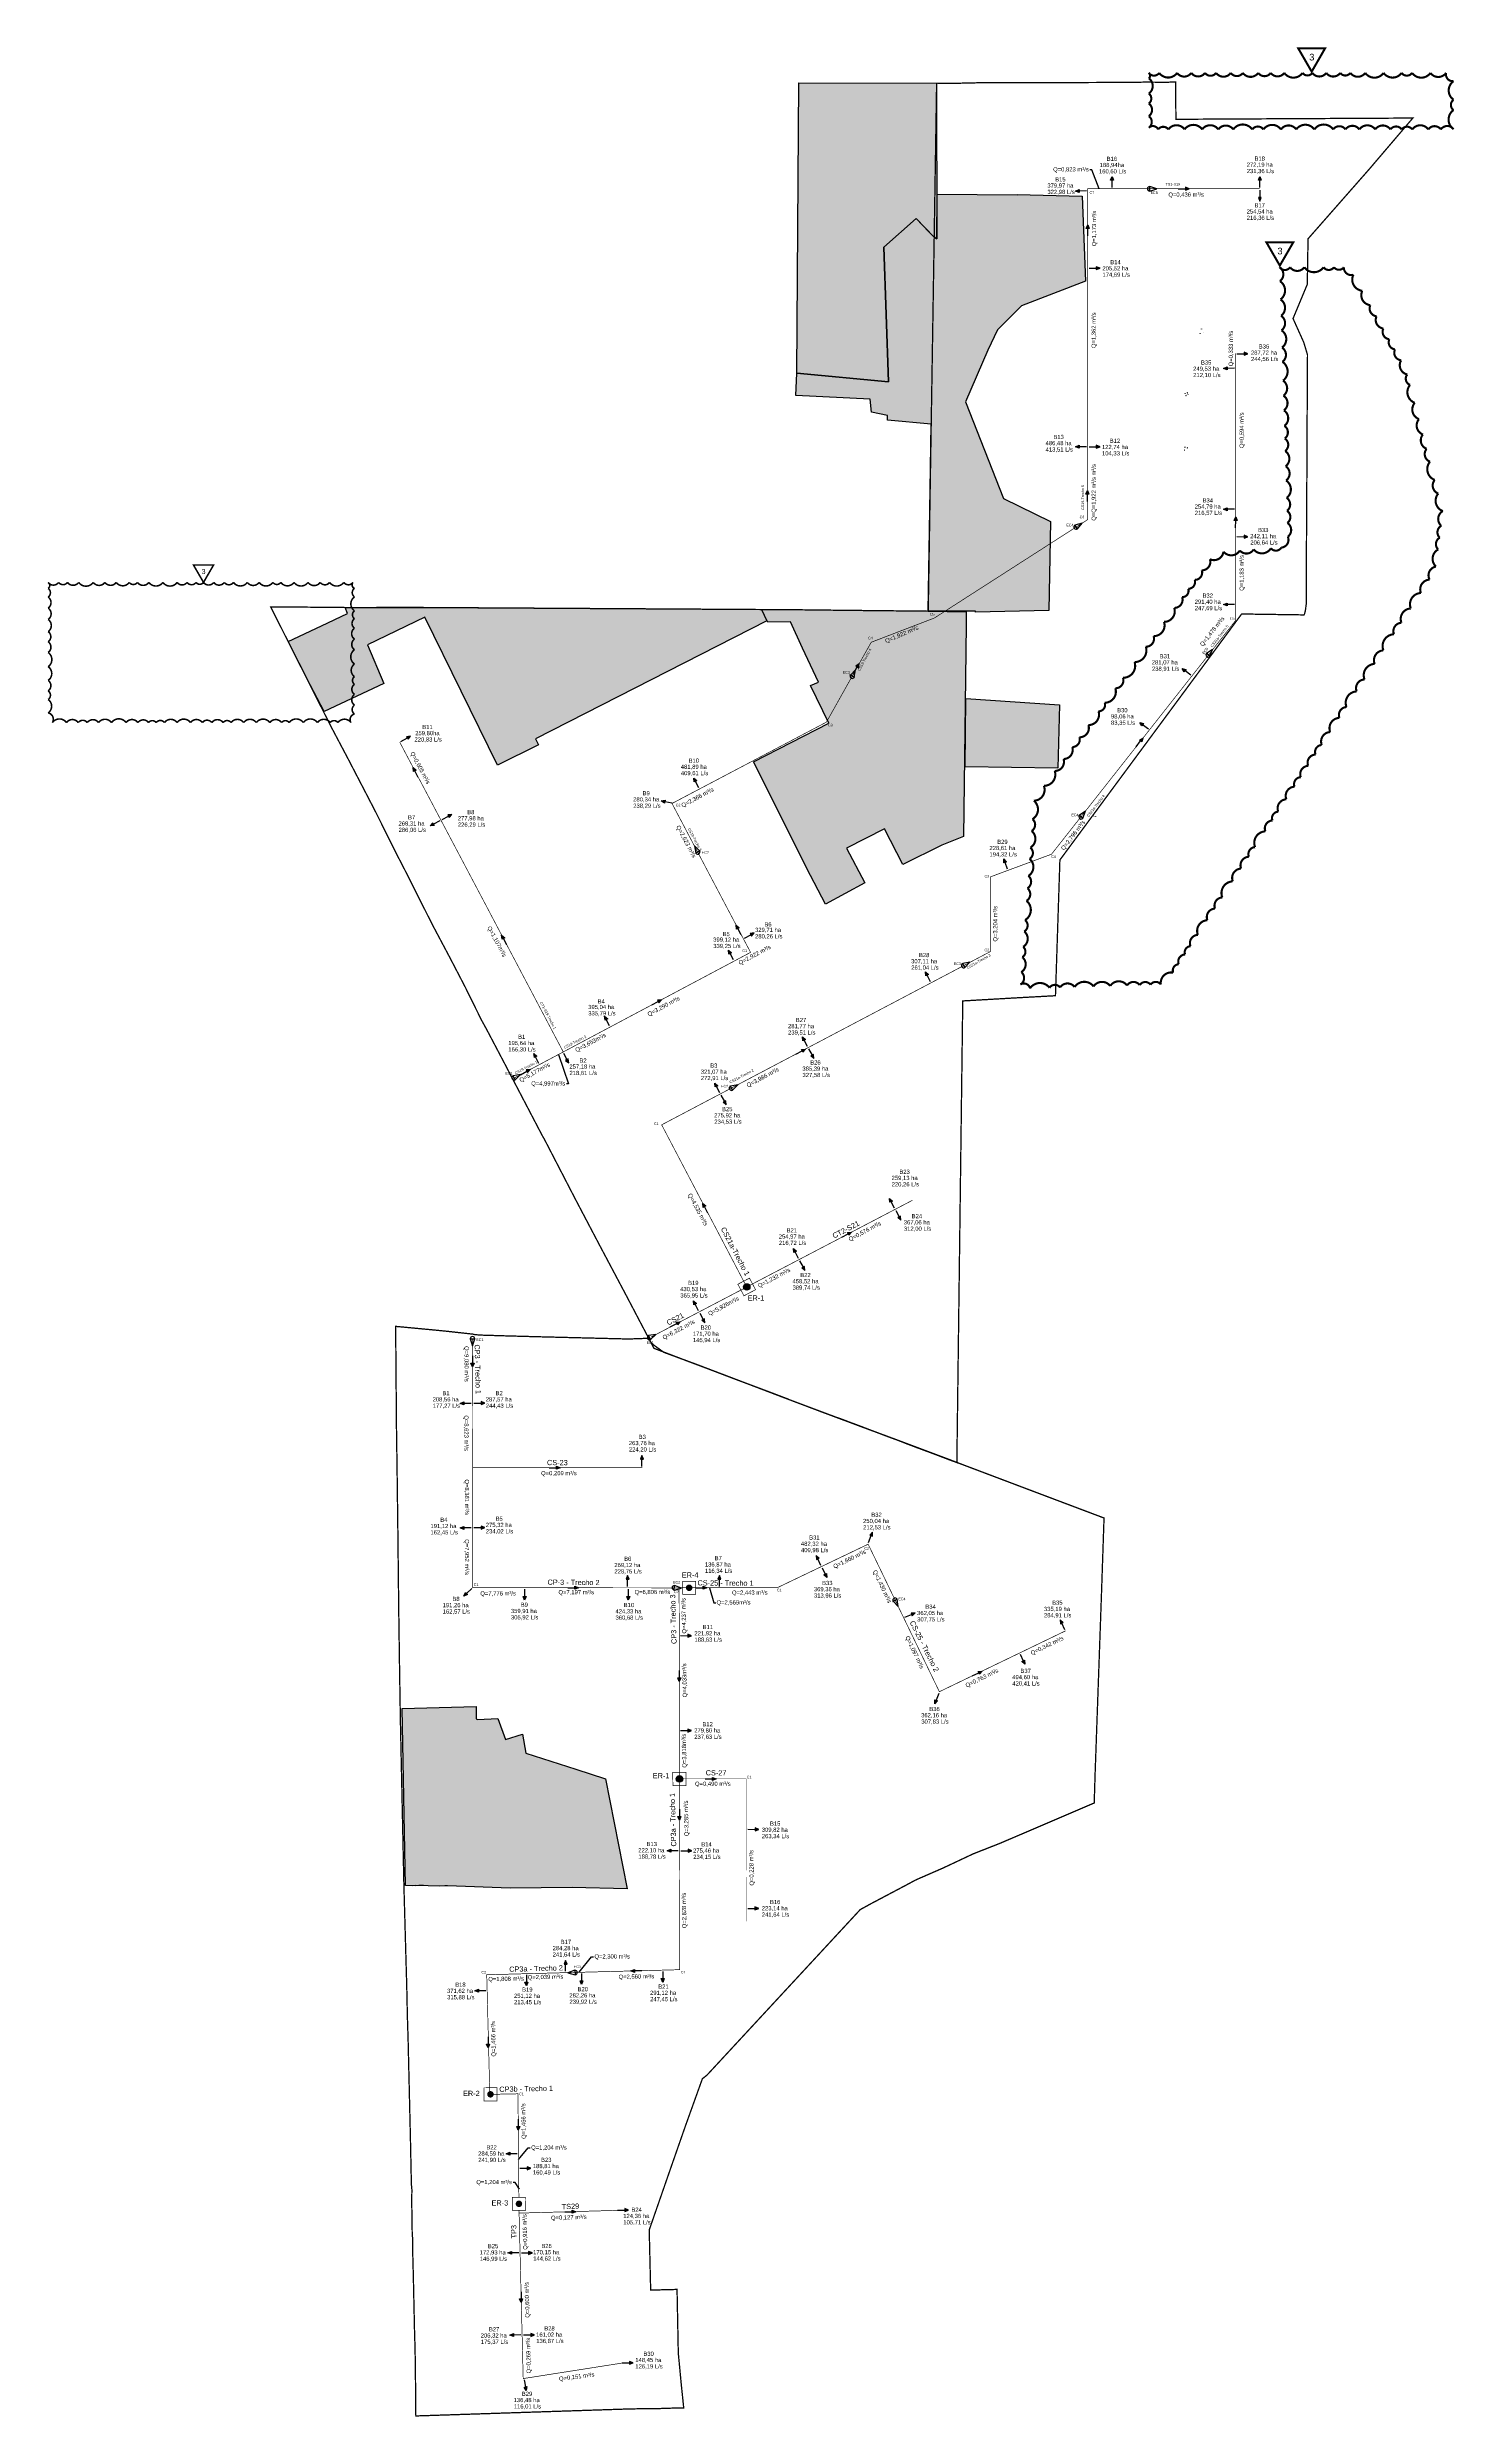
# Model space of a CAD drawing. Header units: metres. Extents: x 624929 to 646424, y 8301312 to 8337510.
import ezdxf
from ezdxf.enums import TextEntityAlignment as Align

# ---------------------------------------------------------------- set-up
doc = ezdxf.new("R2010")
doc.units = ezdxf.units.M
doc.linetypes.add('DASHED2', pattern=[0.375, 0.25, -0.125])
for name, color, linetype in [('DIVERSOS-Comedouro', 29, 'Continuous'), ('FORMATO-SELO_TEXTO_2', 2, 'Continuous'), ('H-CANAL', 90, 'Continuous'), ('H-ETAPA 3', 30, 'DASHED2'), ('H-ETAPA 4', 32, 'DASHED2'), ('NOVA RESERVA LEGAL PROPOSTA (5.340 ha)', 94, 'Continuous'), ('REVISÃO', 221, 'Continuous'), ('XREF-CANAIS$0$H-CANAL', 90, 'Continuous'), ('XREF-CANAIS$0$H-COMPORTAS', 1, 'Continuous'), ('XREF-CANAIS$0$H-TEXTO - VAZÃO', 3, 'Continuous'), ('XREF-CANAIS$0$H-TOMADA-DAGUA', 240, 'Continuous'), ('XREF-CANAIS$0$H-TRECHOS CANAL', 7, 'Continuous'), ('XREF-CANAIS$0$sentido', 4, 'Continuous')]:
    doc.layers.add(name, color=color, linetype=linetype)
doc.styles.add('ARIAL', font='arial.ttf', dxfattribs={"height": 80})
doc.styles.get("Standard").update_dxf_attribs({"font": 'simplex.shx'})
doc.styles.add('XREF-CANAIS$0$ARIAL', font='arial.ttf', dxfattribs={"height": 80})
doc.styles.add('XREF-CANAIS$0$Standard', font='txt')
doc.dimstyles.new('XREF-CANAIS$0$Standard', dxfattribs={"dimtxt": 0.18, "dimasz": 0.18, "dimexe": 0.18, "dimexo": 0.0625, "dimgap": 0.09, "dimtad": 0, "dimtih": 1, "dimtoh": 1, "dimdec": 4, "dimzin": 0, "dimdsep": 46, "dimtxsty": 'XREF-CANAIS$0$Standard', "dimcen": 0.09, "dimadec": 0, "dimazin": 0, "dimtfac": 1, "dimtdec": 4, "dimtofl": 0, "dimtmove": 0, "dimatfit": 3, "dimfxl": 1, "dimtolj": 1, "dimtzin": 0, "dimarcsym": 0})

# ---------------------------------------------------------------- blocks, each defined once
blk = doc.blocks.new('XREF-CANAIS$0$TOMADA-DAGUA')
at = {"layer": 'XREF-CANAIS$0$H-TOMADA-DAGUA'}
blk.add_hatch(color=256, dxfattribs=at).paths.add_polyline_path([(2, 168), (25, 111), (2, 111), (-20, 111)])
for p, q in [((0, 163), (0, 163)), ((3, 0), (2, 111))]:
    blk.add_line(p, q, dxfattribs=at)
blk.add_lwpolyline([(2, 168), (25, 111), (2, 111), (-20, 111), (2, 168)], dxfattribs=at)
blk = doc.blocks.new('XREF-CANAIS$0$sentido escoamento')
at = {"layer": 'XREF-CANAIS$0$sentido'}
blk.add_hatch(color=256, dxfattribs=at).paths.add_polyline_path([(0, 0), (46, -40), (25, -50), (5, -61)])
at = {"layer": 'XREF-CANAIS$0$H-TOMADA-DAGUA'}
blk.add_line((2, -4), (2, -4), dxfattribs=at)
at = {"layer": 'XREF-CANAIS$0$sentido'}
blk.add_line((75, -150), (25, -50), dxfattribs=at)
blk.add_lwpolyline([(0, 0), (46, -40), (25, -50), (5, -61), (0, 0)], dxfattribs=at)
blk = doc.blocks.new('XREF-CANAIS$0$COMPORT')
at = {"layer": 'XREF-CANAIS$0$H-COMPORTAS'}
for p, q in [((-64, 69), (-281, 0)), ((-281, 0), (-64, -68)), ((-64, 82), (-64, -82))]:
    blk.add_line(p, q, dxfattribs=at)
blk.add_arc((-64, 0), 68.4, 270, 90, dxfattribs=at)
blk = doc.blocks.new('XREF-CANAIS$0$COMPORTA')
at = {"rotation": 224.5992067914307}
blk.add_blockref('XREF-CANAIS$0$COMPORT', (-199, -195), dxfattribs=at)

msp = doc.modelspace()

# ---------------------------------------------------------------- hatches: boundary and pattern name
at = {"layer": 'NOVA RESERVA LEGAL PROPOSTA (5.340 ha)'}
h = msp.add_hatch(color=256, dxfattribs=at)
h.dxf.hatch_style = 1
h.paths.add_polyline_path([(638384, 8328896), (638413, 8330755), (638429, 8331755), (637761, 8331813), (637761, 8331884), (637516, 8331935), (637499, 8332134), (636360, 8332191), (636378, 8332533), (637778, 8332402), (637704, 8334458), (638200, 8334896), (638398, 8334689), (638474, 8334608), (638475, 8334607), (638515, 8334586), (638522, 8335261), (638522, 8335267), (639743, 8335257), (639743, 8335261), (640734, 8335238), (640785, 8333939), (639808, 8333560), (639443, 8333196), (639292, 8332884), (638954, 8332092), (639532, 8330615), (640253, 8330268), (640227, 8328907), (639105, 8328880), (639105, 8328897), (639024, 8328897)])
h.paths.add_polyline_path([(636817, 8324417), (636529, 8324966), (636530, 8324967), (635717, 8326593), (636867, 8327185), (636583, 8327761), (636708, 8327812), (636463, 8328330), (636278, 8328734), (635932, 8328727), (635838, 8328921), (636532, 8328915), (636802, 8328918), (637372, 8328913), (637851, 8328908), (638004, 8328900), (638015, 8328900), (638384, 8328896), (638964, 8328886), (638962, 8328687), (638925, 8325451), (638592, 8325319), (637997, 8325028), (637716, 8325573), (637134, 8325275), (637414, 8324747)])
h.paths.add_polyline_path([(640365, 8326499), (638947, 8326517), (638957, 8327562), (640387, 8327465)])
h.paths.add_polyline_path([(630918, 8309418), (630747, 8309422), (630672, 8309425), (630672, 8309425), (630603, 8309425), (630557, 8309420), (630557, 8309425), (630510, 8309423), (630397, 8309425), (630349, 8312130), (631479, 8312163), (631479, 8311973), (631499, 8311963), (631809, 8311977), (631926, 8311655), (632185, 8311741), (632237, 8311450), (633000, 8311206), (633454, 8311057), (633785, 8309377), (632944, 8309395), (632000, 8309385), (631042, 8309420), (631000, 8309421)])
h.paths.add_polyline_path([(637778, 8332402), (636378, 8332533), (636405, 8336966), (638512, 8336963), (638515, 8334586), (638474, 8334608), (638200, 8334896), (637704, 8334458)])
h.paths.add_polyline_path([(635838, 8328921), (635921, 8328750), (632385, 8326947), (632433, 8326853), (631806, 8326542), (630697, 8328803), (630696, 8328803), (629820, 8328380), (630067, 8327792), (629156, 8327361), (628943, 8327773), (628609, 8328432), (629114, 8328674), (629514, 8328862), (629477, 8328952), (630651, 8328953), (634930, 8328927)])
at = {"layer": 'XREF-CANAIS$0$H-CANAL'}
for color, points in [(150, [(635561, 8318571, 1), (635661, 8318571, 1)]), (40, [(634782, 8313975, 1), (634682, 8313975, 1)]), (210, [(634633, 8311054, 1), (634533, 8311054, 1)]), (210, [(631747, 8306236, 1), (631647, 8306236, 1)]), (210, [(632182, 8304563, 1), (632082, 8304563, 1)])]:
    msp.add_hatch(color=color, dxfattribs=at).paths.add_polyline_path(points)

# ---------------------------------------------------------------- linework, layer by layer
at = {"layer": 'DIVERSOS-Comedouro', "flags": 128}
for points in [[(642536, 8333139), (642536, 8333139), (642538, 8333143), (642537, 8333143), (642536, 8333139)], [(642536, 8333139), (642536, 8333139), (642538, 8333143), (642537, 8333143), (642536, 8333139)], [(642557, 8333207), (642557, 8333207), (642560, 8333209), (642559, 8333209), (642557, 8333207)], [(642557, 8333207), (642557, 8333207), (642560, 8333209), (642559, 8333209), (642557, 8333207)], [(642594, 8333149), (642594, 8333149), (642591, 8333150), (642591, 8333149), (642594, 8333149)], [(642594, 8333149), (642594, 8333149), (642591, 8333150), (642591, 8333149), (642594, 8333149)], [(642307, 8332222), (642309, 8332219), (642309, 8332219), (642307, 8332223), (642307, 8332222)], [(642320, 8332196), (642321, 8332192), (642322, 8332192), (642320, 8332196), (642320, 8332196)], [(642340, 8332237), (642341, 8332233), (642342, 8332234), (642340, 8332237), (642340, 8332237)], [(642351, 8332205), (642351, 8332205), (642352, 8332209), (642352, 8332209), (642351, 8332205)], [(642296, 8331355), (642296, 8331355), (642295, 8331358), (642295, 8331358), (642296, 8331355)], [(642296, 8331355), (642296, 8331355), (642295, 8331358), (642295, 8331358), (642296, 8331355)], [(642306, 8331396), (642306, 8331396), (642306, 8331401), (642305, 8331401), (642306, 8331396)], [(642306, 8331396), (642306, 8331396), (642306, 8331401), (642305, 8331401), (642306, 8331396)], [(642339, 8331389), (642339, 8331388), (642343, 8331391), (642343, 8331391), (642339, 8331389)], [(642339, 8331389), (642339, 8331388), (642343, 8331391), (642343, 8331391), (642339, 8331389)], [(640909, 8325766), (640913, 8325769), (640913, 8325770), (640908, 8325766), (640909, 8325766), (640909, 8325766)], [(640939, 8325758), (640940, 8325758), (640939, 8325762), (640939, 8325762), (640939, 8325758)]]:
    msp.add_lwpolyline(points, dxfattribs=at)
at = {"layer": 'H-CANAL', "color": 150, "const_width": 10}
msp.add_lwpolyline([(639076, 8323560), (639330, 8323694), (639330, 8324835), (640267, 8325183), (643080, 8328755), (643080, 8328755), (643080, 8332833)], dxfattribs=at)
at = {"layer": 'H-ETAPA 3', "ltscale": 10, "const_width": 20, "flags": 128}
msp.add_lwpolyline([(640395, 8325095), (643171, 8328853), (644124, 8328839), (644131, 8328852), (644144, 8328901), (644157, 8328998), (644162, 8330085), (644167, 8330940), (644168, 8331242), (644169, 8331380), (644172, 8331962), (644173, 8332182), (644175, 8332545), (644177, 8332813), (644122, 8332995), (644118, 8333007), (643956, 8333367), (644174, 8333890), (644185, 8334585), (645119, 8335648), (645786, 8336430), (642167, 8336411), (642162, 8336982), (642162, 8336982), (642035, 8336977), (641687, 8336979), (641482, 8336975), (640510, 8336972), (639193, 8336970), (639018, 8336966), (638766, 8336960), (638512, 8336963), (638384, 8328896), (637196, 8328908), (636346, 8328918), (635379, 8328924), (630712, 8328952), (630265, 8328955), (629923, 8328952), (629495, 8328952), (628612, 8328960), (628340, 8328961), (629261, 8327134), (629522, 8326640), (629831, 8326045), (629954, 8325807), (630045, 8325624), (630257, 8325197), (630339, 8325039), (630397, 8324926), (630486, 8324750), (630693, 8324338), (630788, 8324150), (630829, 8324070), (631080, 8323597), (631313, 8323149), (631559, 8322650), (631640, 8322503), (631897, 8322015), (632488, 8320884), (632516, 8320837), (632991, 8319918), (633371, 8319195), (633770, 8318443), (634112, 8317791), (634160, 8317706), (634344, 8317573), (634869, 8317379), (636111, 8316906), (636756, 8316662), (637413, 8316417), (637878, 8316245), (638821, 8315891), (638911, 8322941), (639728, 8322988), (640312, 8323020), (640327, 8323020), (640395, 8325095)], dxfattribs=at)
at = {"layer": 'H-ETAPA 4', "ltscale": 10, "const_width": 20, "flags": 128}
msp.add_lwpolyline([(641029, 8313852), (641069, 8315041), (640054, 8315424), (638821, 8315890), (638821, 8315888), (638781, 8315904), (638731, 8315921), (638474, 8316019), (638209, 8316117), (638064, 8316172), (637921, 8316228), (637776, 8316281), (637704, 8316308), (637632, 8316336), (637485, 8316391), (637338, 8316448), (637183, 8316505), (637029, 8316564), (636978, 8316580), (636926, 8316600), (636642, 8316706), (636256, 8316851), (636249, 8316856), (635946, 8316971), (635444, 8317159), (634974, 8317338), (634689, 8317445), (634528, 8317506), (634194, 8317634), (634114, 8317787), (633897, 8317779), (633827, 8317777), (633759, 8317777), (632440, 8317810), (631961, 8317823), (631536, 8317836), (631455, 8317844), (631432, 8317850), (631187, 8317877), (631043, 8317893), (630873, 8317910), (630575, 8317938), (630249, 8317969), (630253, 8317422), (630258, 8316830), (630259, 8316581), (630271, 8315747), (630282, 8314881), (630296, 8313620), (630308, 8312773), (630321, 8311953), (630375, 8309421), (630406, 8308313), (630418, 8307898), (630428, 8307423), (630439, 8307072), (630475, 8305536), (630489, 8304860), (630497, 8304777), (630494, 8304617), (630502, 8304088), (630507, 8304050), (630509, 8303835), (630519, 8303455), (630538, 8302579), (630545, 8302365), (630550, 8302059), (630557, 8301322), (633788, 8301428), (634129, 8301435), (634186, 8301432), (634520, 8301443), (634649, 8301444), (634610, 8301819), (634583, 8302106), (634566, 8302281), (634547, 8303255), (634144, 8303245), (634122, 8304164), (634455, 8305122), (634674, 8305750), (634934, 8306474), (635004, 8306529), (637345, 8309058), (637503, 8309145), (638057, 8309438), (638181, 8309505), (638206, 8309517), (638612, 8309694), (639071, 8309910), (639483, 8310072), (640919, 8310687), (640933, 8311141), (640975, 8312327)], close=True, dxfattribs=at)
at = {"layer": 'NOVA RESERVA LEGAL PROPOSTA (5.340 ha)'}
for points in [[(637778, 8332402), (636378, 8332533), (636405, 8336966), (638512, 8336963), (638515, 8334586), (638474, 8334608), (638200, 8334896), (637704, 8334458)], [(638384, 8328896), (638413, 8330755), (638429, 8331755), (637761, 8331813), (637761, 8331884), (637516, 8331935), (637499, 8332134), (636360, 8332191), (636378, 8332533), (637778, 8332402), (637704, 8334458), (638200, 8334896), (638398, 8334689), (638474, 8334608), (638475, 8334607), (638515, 8334586), (638522, 8335261), (638522, 8335267), (639743, 8335257), (639743, 8335261), (640734, 8335238), (640785, 8333939), (639808, 8333560), (639443, 8333196), (639292, 8332884), (638954, 8332092), (639532, 8330615), (640253, 8330268), (640227, 8328907), (639105, 8328880), (639105, 8328897), (639024, 8328897)], [(635838, 8328921), (635921, 8328750), (632385, 8326947), (632433, 8326853), (631806, 8326542), (630697, 8328803), (630696, 8328803), (629820, 8328380), (630067, 8327792), (629156, 8327361), (628943, 8327773), (628609, 8328432), (629114, 8328674), (629514, 8328862), (629477, 8328952), (630651, 8328953), (634930, 8328927)], [(636817, 8324417), (636529, 8324966), (636530, 8324967), (635717, 8326593), (636867, 8327185), (636583, 8327761), (636708, 8327812), (636463, 8328330), (636278, 8328734), (635932, 8328727), (635838, 8328921), (636532, 8328915), (636802, 8328918), (637372, 8328913), (637851, 8328908), (638004, 8328900), (638015, 8328900), (638384, 8328896), (638964, 8328886), (638962, 8328687), (638925, 8325451), (638592, 8325319), (637997, 8325028), (637716, 8325573), (637134, 8325275), (637414, 8324747)], [(640365, 8326499), (638947, 8326517), (638957, 8327562), (640387, 8327465)], [(630918, 8309418), (630747, 8309422), (630672, 8309425), (630672, 8309425), (630603, 8309425), (630557, 8309420), (630557, 8309425), (630510, 8309423), (630397, 8309425), (630349, 8312130), (631479, 8312163), (631479, 8311973), (631499, 8311963), (631809, 8311977), (631926, 8311655), (632185, 8311741), (632237, 8311450), (633000, 8311206), (633454, 8311057), (633785, 8309377), (632944, 8309395), (632000, 8309385), (631042, 8309420), (631000, 8309421)]]:
    msp.add_lwpolyline(points, close=True, dxfattribs=at)
at = {"layer": 'REVISÃO'}
for points, const_width in [([(644241, 8337139), (644445, 8337494), (644036, 8337494)], 32), ([(643754, 8334176), (643959, 8334530), (643550, 8334530)], 32), ([(627314, 8329336), (627468, 8329602), (627160, 8329602)], 24)]:
    msp.add_lwpolyline(points, close=True, dxfattribs=dict(at, const_width=const_width))
for points, const_width in [([(641752, 8337120, 0.520567), (641912, 8337120, 0.520567), (642185, 8337120, 0.520567), (642402, 8337120, 0.520567), (642612, 8337120, 0.520567), (642781, 8337120, 0.520567), (643005, 8337120, 0.520567), (643190, 8337120, 0.520567), (643424, 8337120, 0.520567), (643616, 8337120, 0.520567), (643822, 8337120, 0.520567), (644101, 8337120, 0.520567), (644252, 8337120, 0.520567), (644463, 8337120, 0.520567), (644677, 8337120, 0.520567), (644832, 8337120, 0.520567), (645059, 8337120, 0.520567), (645339, 8337120, 0.520567), (645614, 8337120, 0.520567), (645775, 8337120, 0.520567), (646055, 8337120, 0.520567), (646294, 8337120, 0.520567), (646408, 8336994, 0.520567), (646408, 8336709, 0.520567), (646408, 8336552, 0.520567), (646408, 8336260, 0.520567), (646214, 8336256, 0.520567), (646022, 8336256, 0.520567), (645777, 8336256, 0.520567), (645617, 8336256, 0.520567), (645444, 8336256, 0.520567), (645211, 8336256, 0.520567), (644970, 8336256, 0.520567), (644757, 8336256, 0.520567), (644569, 8336256, 0.520567), (644281, 8336256, 0.520567), (644005, 8336256, 0.520567), (643771, 8336256, 0.520567), (643504, 8336256, 0.520567), (643333, 8336256, 0.520567), (643043, 8336256, 0.520567), (642815, 8336256, 0.520567), (642568, 8336256, 0.520567), (642299, 8336256, 0.520567), (642052, 8336256, 0.520567), (641896, 8336256, 0.520567), (641752, 8336282, 0.520567), (641752, 8336459, 0.520567), (641752, 8336653, 0.520567), (641752, 8336804, 0.520567), (641752, 8337038, 0.520567)], 32), ([(643750, 8334151, 0.520567), (643912, 8334151, 0.520567), (644129, 8334151, 0.520567), (644422, 8334151, 0.520567), (644582, 8334151, 0.520567), (644732, 8334151, 0.520567), (644878, 8334036, 0.520567), (645014, 8333791, 0.520567), (645137, 8333571, 0.520567), (645232, 8333402, 0.520567), (645336, 8333215, 0.520567), (645428, 8333050, 0.520567), (645514, 8332896, 0.520567), (645607, 8332729, 0.520567), (645702, 8332513, 0.520567), (645744, 8332353, 0.520567), (645815, 8332079, 0.520567), (645880, 8331830, 0.520567), (645940, 8331595, 0.520567), (645997, 8331377, 0.520567), (646048, 8331180, 0.520567), (646121, 8330901, 0.520567), (646174, 8330693, 0.520567), (646244, 8330425, 0.520567), (646221, 8330200, 0.520567), (646198, 8330018, 0.520567), (646174, 8329839, 0.520567), (646140, 8329577, 0.520567), (646042, 8329378, 0.520567), (645909, 8329174, 0.520567), (645755, 8328937, 0.520567), (645612, 8328718, 0.520567), (645498, 8328543, 0.520567), (645337, 8328297, 0.520567), (645203, 8328090, 0.520567), (645048, 8327853, 0.520567), (644928, 8327670, 0.520567), (644773, 8327431, 0.520567), (644665, 8327266, 0.520567), (644524, 8327049, 0.520567), (644395, 8326851, 0.520567), (644300, 8326706, 0.520567), (644187, 8326533, 0.520567), (644075, 8326360, 0.520567), (643979, 8326214, 0.520567), (643854, 8326022, 0.520567), (643730, 8325832, 0.520567), (643642, 8325698, 0.520567), (643534, 8325532, 0.520567), (643377, 8325291, 0.520567), (643282, 8325144, 0.520567), (643163, 8324963, 0.520567), (643036, 8324768, 0.520567), (642876, 8324522, 0.520567), (642765, 8324352, 0.520567), (642648, 8324174, 0.520567), (642503, 8323950, 0.520567), (642390, 8323777, 0.520567), (642308, 8323651, 0.520567), (642210, 8323501, 0.520567), (642126, 8323373, 0.520567), (641937, 8323193, 0.520567), (641780, 8323189, 0.520567), (641614, 8323184, 0.520567), (641420, 8323178, 0.520567), (641163, 8323170, 0.520567), (640909, 8323162, 0.520567), (640620, 8323154, 0.520567), (640398, 8323147, 0.520567), (640236, 8323142, 0.520567), (639939, 8323133, 0.520567), (639791, 8323192, 0.520567), (639805, 8323382, 0.520567), (639821, 8323609, 0.520567), (639833, 8323767, 0.520567), (639850, 8324003, 0.520567), (639863, 8324177, 0.520567), (639885, 8324471, 0.520567), (639899, 8324663, 0.520567), (639913, 8324852, 0.520567), (639932, 8325111, 0.520567), (639944, 8325283, 0.520567), (639963, 8325538, 0.520567), (639976, 8325718, 0.520567), (639997, 8326000, 0.520567), (640150, 8326228, 0.520567), (640316, 8326455, 0.520567), (640450, 8326638, 0.520567), (640583, 8326820, 0.520567), (640692, 8326969, 0.520567), (640830, 8327156, 0.520567), (640984, 8327366, 0.520567), (641080, 8327498, 0.520567), (641241, 8327718, 0.520567), (641359, 8327879, 0.520567), (641535, 8328119, 0.520567), (641707, 8328353, 0.520567), (641826, 8328515, 0.520567), (641985, 8328733, 0.520567), (642141, 8328946, 0.520567), (642262, 8329111, 0.520567), (642355, 8329238, 0.520567), (642454, 8329374, 0.520567), (642562, 8329520, 0.520567), (642686, 8329690, 0.520567), (642893, 8329806, 0.520567), (643144, 8329824, 0.520567), (643355, 8329839, 0.520567), (643618, 8329857, 0.520567), (643778, 8329868, 0.520567), (643876, 8330034, 0.520567), (643870, 8330244, 0.520567), (643864, 8330430, 0.520567), (643858, 8330627, 0.520567), (643850, 8330892, 0.520567), (643843, 8331111, 0.520567), (643836, 8331343, 0.520567), (643830, 8331534, 0.520567), (643824, 8331727, 0.520567), (643817, 8331964, 0.520567), (643810, 8332189, 0.520567), (643803, 8332418, 0.520567), (643794, 8332705, 0.520567), (643788, 8332923, 0.520567), (643780, 8333187, 0.520567), (643773, 8333409, 0.520567), (643765, 8333658, 0.520567), (643756, 8333939, 0.520567)], 32), ([(624941, 8329336, 0.520567), (625101, 8329336, 0.520567), (625236, 8329336, 0.520567), (625407, 8329336, 0.520567), (625630, 8329336, 0.520567), (625808, 8329336, 0.520567), (625981, 8329336, 0.520567), (626180, 8329336, 0.520567), (626304, 8329336, 0.520567), (626480, 8329336, 0.520567), (626694, 8329336, 0.520567), (626911, 8329336, 0.520567), (627062, 8329336, 0.520567), (627200, 8329336, 0.520567), (627314, 8329336, 0.520567), (627470, 8329336, 0.520567), (627632, 8329336, 0.520567), (627772, 8329336, 0.520567), (627983, 8329336, 0.520567), (628163, 8329336, 0.520567), (628374, 8329336, 0.520567), (628495, 8329336, 0.520567), (628697, 8329336, 0.520567), (628910, 8329336, 0.520567), (629097, 8329336, 0.520567), (629240, 8329336, 0.520567), (629456, 8329336, 0.520567), (629597, 8329336, 0.520567), (629620, 8329245, 0.520567), (629620, 8329114, 0.520567), (629620, 8328901, 0.520567), (629620, 8328781, 0.520567), (629620, 8328636, 0.520567), (629620, 8328469, 0.520567), (629620, 8328307, 0.520567), (629620, 8328088, 0.520567), (629620, 8327896, 0.520567), (629620, 8327779, 0.520567), (629620, 8327624, 0.520567), (629620, 8327461, 0.520567), (629620, 8327325, 0.520567), (629567, 8327193, 0.520567), (629367, 8327193, 0.520567), (629249, 8327193, 0.520567), (629054, 8327193, 0.520567), (628839, 8327193, 0.520567), (628623, 8327193, 0.520567), (628507, 8327193, 0.520567), (628327, 8327193, 0.520567), (628121, 8327193, 0.520567), (627927, 8327193, 0.520567), (627735, 8327193, 0.520567), (627614, 8327193, 0.520567), (627440, 8327193, 0.520567), (627297, 8327193, 0.520567), (627116, 8327193, 0.520567), (626910, 8327193, 0.520567), (626717, 8327193, 0.520567), (626591, 8327193, 0.520567), (626474, 8327193, 0.520567), (626312, 8327193, 0.520567), (626131, 8327193, 0.520567), (625908, 8327193, 0.520567), (625711, 8327193, 0.520567), (625538, 8327193, 0.520567), (625401, 8327193, 0.520567), (625221, 8327193, 0.520567), (625005, 8327193, 0.520567), (624941, 8327342, 0.520567), (624941, 8327546, 0.520567), (624941, 8327679, 0.520567), (624941, 8327838, 0.520567), (624941, 8328048, 0.520567), (624941, 8328265, 0.520567), (624941, 8328428, 0.520567), (624941, 8328584, 0.520567), (624941, 8328769, 0.520567), (624941, 8328943, 0.520567), (624941, 8329111, 0.520567), (624941, 8329243, 0.520567)], 24)]:
    msp.add_lwpolyline(points, format="xyb", close=True, dxfattribs=dict(at, const_width=const_width))
at = {"layer": 'XREF-CANAIS$0$H-CANAL', "color": 10, "const_width": 10}
for points in [[(632042, 8321754), (635670, 8323683), (634470, 8325958), (636829, 8327201), (637513, 8328421), (638479, 8328792), (640818, 8330294), (640820, 8335349), (643447, 8335349)], [(632809, 8322162), (631598, 8324459), (630311, 8326895)]]:
    msp.add_lwpolyline(points, dxfattribs=at)
at = {"layer": 'XREF-CANAIS$0$H-CANAL', "color": 150, "const_width": 10}
for points in [[(635611, 8318571), (634312, 8321048), (639076, 8323560)], [(634151, 8317806), (635611, 8318570), (635611, 8318571)]]:
    msp.add_lwpolyline(points, dxfattribs=at)
at = {"layer": 'XREF-CANAIS$0$H-CANAL', "color": 150, "const_width": 10, "elevation": 480}
msp.add_lwpolyline([(635611, 8318571), (638144, 8319896)], dxfattribs=at)
msp.add_lwpolyline([(635746, 8318529), (635653, 8318706), (635476, 8318613), (635569, 8318436)], close=True, dxfattribs=at)
at = {"layer": 'XREF-CANAIS$0$H-CANAL', "color": 210, "const_width": 10, "elevation": 477}
for points in [[(631422, 8317779), (631424, 8313975), (634579, 8313974)], [(634579, 8313975), (634586, 8308367)]]:
    msp.add_lwpolyline(points, dxfattribs=at)
at = {"layer": 'XREF-CANAIS$0$H-CANAL', "color": 20, "const_width": 10, "elevation": 477}
msp.add_lwpolyline([(631425, 8315810), (634015, 8315809)], dxfattribs=at)
at = {"layer": 'XREF-CANAIS$0$H-CANAL', "color": 40, "const_width": 10}
msp.add_lwpolyline([(634579, 8313975), (636080, 8313977), (637466, 8314641), (638554, 8312387), (640483, 8313318)], dxfattribs=at)
msp.add_lwpolyline([(634832, 8313875), (634832, 8314075), (634632, 8314074), (634632, 8313874)], close=True, dxfattribs=at)
at = {"layer": 'XREF-CANAIS$0$H-CANAL', "color": 210, "const_width": 10}
for points, elevation in [([(634683, 8310954), (634682, 8311154), (634482, 8311154), (634483, 8310954)], 477), ([(632233, 8304463), (632232, 8304663), (632032, 8304663), (632033, 8304463)], -960)]:
    msp.add_lwpolyline(points, close=True, dxfattribs=dict(at, elevation=elevation))
at = {"layer": 'XREF-CANAIS$0$H-CANAL', "color": 144, "const_width": 5, "elevation": 477}
for points in [[(634583, 8311054), (635604, 8311055)], [(635604, 8311055), (635606, 8308879)]]:
    msp.add_lwpolyline(points, dxfattribs=at)
at = {"layer": 'XREF-CANAIS$0$H-CANAL', "color": 210, "const_width": 10}
for points in [[(634586, 8308367), (634586, 8308140), (631640, 8308063), (631687, 8306235), (632118, 8306244), (632123, 8305502), (632131, 8304663)], [(632133, 8304463), (632197, 8301893), (633708, 8302130)]]:
    msp.add_lwpolyline(points, dxfattribs=at)
msp.add_lwpolyline([(631797, 8306136), (631796, 8306336), (631596, 8306335), (631597, 8306135)], close=True, dxfattribs=at)
at = {"layer": 'XREF-CANAIS$0$H-CANAL', "color": 104, "const_width": 10, "elevation": 477}
msp.add_lwpolyline([(632133, 8304421), (633675, 8304464)], dxfattribs=at)
at = {"layer": 'XREF-CANAIS$0$H-CANAL', "color": 150}
msp.add_circle((635611, 8318571, 480), 50, dxfattribs=at)
at = {"layer": 'XREF-CANAIS$0$H-CANAL', "color": 210}
msp.add_circle((634583, 8311054, 477), 50, dxfattribs=at)

# ---------------------------------------------------------------- block references
at = {"layer": 'XREF-CANAIS$0$H-COMPORTAS'}
for p, xscale, yscale, zscale, rotation in [((641874, 8335349), 0.5, 0.5, 0.5, 315.4823643925241), ((640734, 8330240, 472), 0.5, 0.5, 0.5, 348.2015036804845), ((642727, 8328311), 0.4999999999999999, 0.4999999999999999, 0.4999999999999999, 6.236326150827417), ((637274, 8327998, 473), 0.4999999999999999, 0.4999999999999999, 0.4999999999999999, 17.96087298583499), ((640784, 8325839), 0.4999999999999999, 0.4999999999999999, 0.4999999999999999, 7.934297091309947), ((634814, 8325311), 0.4999999999999997, 0.4999999999999997, 0.4999999999999997, 72.77457269942444), ((639020, 8323534, 0), 0.4999999999999999, 0.4999999999999999, 0.4999999999999999, 345.1756931720361), ((632153, 8321818), 0.5, 0.5, 0.5, 344.0415103923083), ((635473, 8321659, -474), 0.5, 0.5, 0.5, 343.4099486600382), ((634224, 8317845), 0.5, 0.5, 0.5, 342.3889145458039), ((631423, 8317671, 477), 0.4999999999999999, 0.4999999999999999, 0.4999999999999999, 225.7542342351692), ((634613, 8313971, 477), 0.4999999999999999, 0.4999999999999999, 0.4999999999999999, 313.4383055095951), ((637926, 8313690), 0.4999999999999994, 0.4999999999999994, 0.4999999999999994, 252.2492747365358), ((632882, 8308094), 0.5, 0.5, 0.5, 137.7119514900137)]:
    msp.add_blockref('XREF-CANAIS$0$COMPORTA', p, dxfattribs=dict(at, xscale=xscale, yscale=yscale, zscale=zscale, rotation=rotation))
at = {"layer": 'XREF-CANAIS$0$H-TOMADA-DAGUA'}
for p, rotation in [((640800, 8335313), 89.97345498488997), ((641189, 8335369), 359.9734549848899), ((643446, 8335369), 359.9734549848899), ((643061, 8332604), 89.97345498488998), ((640799, 8331405), 89.97345498488998), ((643060, 8330450, 463), 89.97345498488998), ((643060, 8328995), 89.97345498488998), ((642394, 8327914), 51.752967051381), ((641745, 8327090), 51.752967051381), ((634877, 8326196), 26.74110646837044), ((634470, 8325958), 77.20644291778245), ((630925, 8325691), 117.8030384571848), ((639594, 8324952), 20.36001352919609), ((635405, 8323566), 26.74110646837044), ((638416, 8323234), 26.74110646837044), ((633515, 8322559), 26.74110646837044), ((636536, 8322243), 26.74110646837044), ((632435, 8321985), 26.74110646837044), ((635197, 8321536), 26.74110646837044), ((637866, 8319774), 26.74110646837044), ((636399, 8319006), 26.74110646837044), ((634872, 8318207), 26.74110646837044), ((631402, 8316790), 90.00681664119928), ((631403, 8314888), 90.00681664119928), ((636765, 8314283), 205.7708292702599), ((631413, 8313964), 134.5964806746277), ((632221, 8313954), 180.0068166411993), ((633804, 8313955), 180.0068166411993), ((639789, 8312961), 205.7708292702599), ((638546, 8312360), 159.5818528138351), ((634564, 8309954), 90.00681664119928), ((631625, 8307816), 90.00681664119928), ((632248, 8308059), 180.0068166411993), ((633090, 8308081), 180.0068166411993), ((634331, 8308114), 180.0068166411993), ((632104, 8305326), 90.00681664119928), ((632128, 8303812), 90.00681664119928), ((632160, 8302556), 90.00681664119928), ((632217, 8301876), 188.9480932742268)]:
    msp.add_blockref('XREF-CANAIS$0$TOMADA-DAGUA', p, dxfattribs=dict(at, rotation=rotation))
at = {"layer": 'XREF-CANAIS$0$H-TOMADA-DAGUA', "xscale": -1}
for p, rotation in [((643446, 8335329), 180.017064294067), ((640840, 8334134), 270.0265450151101), ((643100, 8332827), 270.0265450151101), ((640840, 8331406), 270.0265450151101), ((643098, 8330032), 270.0265450151101), ((630331, 8326903), 298.8402788566156), ((630961, 8325709), 298.8402788566156), ((635579, 8323897), 298.8402788566156), ((632809, 8322140), 208.8649628899215), ((636554, 8322207), 208.4221831081513), ((635215, 8321502), 208.8649628899215), ((637885, 8319738), 208.4221831081513), ((636417, 8318970), 208.4221831081513), ((634891, 8318171), 208.4221831081513), ((631443, 8316794), 270.0265450151101), ((634013, 8315829), 0.02654501511001328), ((631444, 8314892), 270.0265450151101), ((637475, 8314668), 339.6262759294849), ((636748, 8314319), 25.75719598754107), ((633794, 8313994), 0.02654501511001328), ((635197, 8313995), 0.02654501511001328), ((638028, 8313523), 292.8473698930955), ((634600, 8313241), 270.0265450151101), ((640475, 8313336), 25.75719598754107), ((634602, 8311790), 270.0265450151101), ((635627, 8310282), 270.0265450151101), ((634604, 8309954), 270.0265450151101), ((635626, 8309074), 270.0265450151101), ((632847, 8308115), 0.02654501511001328), ((632145, 8305104), 270.0265450151101), ((633636, 8304464, 477), 270.0265450151101), ((632169, 8303811), 270.0265450151101), ((632201, 8302558), 270.0265450151101), ((633709, 8302131), 270.0265450151101)]:
    msp.add_blockref('XREF-CANAIS$0$TOMADA-DAGUA', p, dxfattribs=dict(at, rotation=rotation))
at = {"layer": 'XREF-CANAIS$0$sentido', "xscale": -1}
for p, rotation in [((642370, 8335349), 296.7788968334359), ((637327, 8328093, 474), 357.5655778598983), ((634310, 8322960), 324.5689479142604), ((632303, 8321893), 324.5689479142604)]:
    msp.add_blockref('XREF-CANAIS$0$sentido escoamento', p, dxfattribs=dict(at, rotation=rotation))
at = {"layer": 'XREF-CANAIS$0$sentido'}
for p, rotation in [((640820, 8334799), 333.2211031665641), ((640816, 8330741), 333.2211031665641), ((643080, 8330339), 333.2211031665641), ((641662, 8326957), 295.7937938221058), ((631868, 8323946), 1.278692832606928), ((636509, 8322206), 270.8507479242036), ((637212, 8319409, 480), 270.8507479242036), ((634592, 8318037), 270.8507479242036), ((631423, 8317350, 477), 153.5054685002217), ((632763, 8315810, 477), 243.5054685002216), ((633044, 8313975, 477), 243.5054685002216), ((635004, 8313975), 243.5054685002216), ((634581, 8312541, 477), 153.5054685002217), ((639207, 8312702), 269.2254839117367), ((635143, 8311055, 477), 243.5054685002216), ((634583, 8310425, 477), 153.5054685002217), ((633841, 8308121), 64.67159126026463), ((631660, 8306946), 153.5054685002217), ((632121, 8305689), 153.5054685002217), ((633001, 8304443, 477), 243.7520434473698), ((632166, 8303053), 153.5054685002217)]:
    msp.add_blockref('XREF-CANAIS$0$sentido escoamento', p, dxfattribs=dict(at, rotation=rotation))
for p in [(630517, 8326506), (635451, 8324099), (634941, 8319848)]:
    msp.add_blockref('XREF-CANAIS$0$sentido escoamento', p, dxfattribs=at)

# ---------------------------------------------------------------- texts
at = {"insert": (632641, 8321680), "char_height": 0.18, "attachment_point": 4}
msp.add_mtext('\\A1;', dxfattribs=at)
at = {"layer": 'FORMATO-SELO_TEXTO_2', "attachment_point": 1, "style": 'ARIAL'}
for insert, char_height, width in [((644203, 8337412), 102, 1513.42), ((643717, 8334449), 102, 1513.42), ((627286, 8329540), 76.2, 1135.06)]:
    msp.add_mtext('3', dxfattribs=dict(at, insert=insert, char_height=char_height, width=width))
at = {"layer": 'XREF-CANAIS$0$H-COMPORTAS', "color": 10, "style": 'XREF-CANAIS$0$ARIAL'}
for s, p in [('EC5', (641835, 8335290, 0)), ('EC4', (640548, 8330211)), ('EC3', (637132, 8327960, 1)), ('EC4', (640625, 8325783)), ('EC2', (634979, 8325209)), ('EC3', (638829, 8323509, 0)), ('EC1', (631979, 8321836)), ('EC2', (635274, 8321639)), ('EC1', (631534, 8317766)), ('EC1', (634136, 8317719)), ('EC2', (634541, 8314060, 477)), ('EC4', (637982, 8313805)), ('EC3', (633025, 8308184))]:
    msp.add_text(s, height=40, dxfattribs=at).set_placement(p, align=Align.MIDDLE_CENTER)
msp.add_text('EC5', height=40, rotation=51.7795, dxfattribs=at).set_placement((642614, 8328288, -463), align=Align.MIDDLE_CENTER)
at = {"layer": 'XREF-CANAIS$0$H-TEXTO - VAZÃO', "style": 'XREF-CANAIS$0$ARIAL'}
for s, height, p in [('160,60 L/s', 64, (641200, 8335616)), ('188,94ha', 64, (641189, 8335713)), ('B16', 64, (641189, 8335807)), ('272,19 ha', 64, (643447, 8335718)), ('231,36 L/s', 64, (643458, 8335620)), ('B18', 64, (643447, 8335811)), ('379,97 ha', 64, (640402, 8335399)), ('322,98 L/s', 64, (640413, 8335302)), ('B15', 64, (640402, 8335493)), ('254,54 ha', 64, (643447, 8335003)), ('216,36 L/s', 64, (643458, 8334906)), ('B17', 64, (643447, 8335097)), ('B14', 64, (641244, 8334228)), ('205,52 ha', 64, (641243, 8334134)), ('174,69 L/s', 64, (641254, 8334037)), ('287,72 ha', 64, (643512, 8332846)), ('244,56 L/s', 64, (643523, 8332749)), ('B36', 64, (643512, 8332940)), ('249,53 ha', 64, (642629, 8332601)), ('212,10 L/s', 64, (642640, 8332504)), ('B35', 64, (642629, 8332695)), ('486,48 ha', 64, (640375, 8331464)), ('413,51 L/s', 64, (640386, 8331367)), ('B13', 64, (640375, 8331558)), ('122,74 ha', 64, (641236, 8331405)), ('104,33 L/s', 64, (641247, 8331308)), ('B12', 64, (641236, 8331499)), ('B34', 64, (642653, 8330589, 463)), ('254,79 ha', 64, (642653, 8330495, 463)), ('216,57 L/s', 64, (642664, 8330398, 463)), ('242,11 ha', 64, (643500, 8330042)), ('206,64 L/s', 64, (643512, 8329945)), ('B33', 64, (643501, 8330136)), ('B32', 64, (642653, 8329134)), ('291,40 ha', 64, (642653, 8329040)), ('247,69 L/s', 64, (642664, 8328943)), ('281,07 ha', 64, (641998, 8328114)), ('238,91 L/s', 64, (642010, 8328017)), ('B31', 64, (641999, 8328208)), ('98,06 ha', 64, (641349, 8327289)), ('B30', 64, (641349, 8327383)), ('220,83 L/s', 64, (630745, 8326936)), ('259,80ha', 64, (630734, 8327033)), ('B11', 64, (630735, 8327127)), ('83,35 L/s', 64, (641360, 8327192)), ('B10', 64, (634803, 8326613)), ('481,89 ha', 64, (634803, 8326519)), ('409,61 L/s', 64, (634814, 8326422)), ('280,34 ha', 64, (634076, 8326021)), ('238,29 L/s', 64, (634087, 8325924)), ('B9', 64, (634076, 8326115)), ('268,31 ha', 64, (630491, 8325652)), ('286,06 L/s', 64, (630502, 8325555)), ('B7', 64, (630492, 8325746)), ('277,98 ha', 64, (631397, 8325732)), ('226,29 L/s', 64, (631408, 8325635)), ('B8', 64, (631397, 8325826)), ('228,61 ha', 64, (639517, 8325278)), ('194,32 L/s', 64, (639528, 8325181)), ('B29', 64, (639517, 8325372)), ('329,71 ha', 64, (635937, 8324027)), ('B6', 64, (635936, 8324111)), ('399,12 ha', 64, (635298, 8323878)), ('339,25 L/s', 64, (635309, 8323781)), ('B5', 64, (635297, 8323963)), ('280,26 L/s', 64, (635948, 8323929)), ('307,11 ha', 64, (638321, 8323548)), ('261,04 L/s', 64, (638333, 8323451)), ('B28', 64, (638322, 8323642)), ('395,04 ha', 64, (633389, 8322849)), ('335,79 L/s', 64, (633400, 8322752)), ('B4', 64, (633388, 8322934)), ('B27', 64, (636441, 8322650)), ('195,64 ha', 64, (632168, 8322298)), ('B1', 64, (632174, 8322393)), ('281,77 ha', 64, (636441, 8322556)), ('239,51 L/s', 64, (636452, 8322459)), ('166,30 L/s', 64, (632179, 8322201)), ('257,18 ha', 64, (633101, 8321939)), ('B2', 64, (633111, 8322030)), ('321,07 ha', 64, (635108, 8321860)), ('B3', 64, (635108, 8321954)), ('385,39 ha', 64, (636660, 8321907)), ('B26', 64, (636661, 8322001)), ('218,61 L/s', 64, (633113, 8321841)), ('272,91 L/s', 64, (635119, 8321763)), ('327,58 L/s', 64, (636672, 8321810)), ('275,92 ha', 64, (635313, 8321194)), ('B25', 64, (635314, 8321288)), ('234,53 L/s', 64, (635325, 8321097)), ('259,13 ha', 64, (638023, 8320237)), ('220,26 L/s', 64, (638034, 8320140)), ('B23', 64, (638023, 8320331)), ('254,97 ha', 64, (636300, 8319342)), ('B21', 64, (636300, 8319436)), ('367,06 ha', 64, (638210, 8319559)), ('312,00 L/s', 64, (638221, 8319462)), ('B24', 64, (638210, 8319653)), ('216,72 L/s', 64, (636311, 8319245)), ('B19', 64, (634795, 8318633)), ('458,52 ha', 64, (636509, 8318659)), ('B22', 64, (636509, 8318753)), ('430,53 ha', 64, (634794, 8318539)), ('365,95 L/s', 64, (634806, 8318442)), ('ER-1', 80, (635752, 8318403)), ('389,74 L/s', 64, (636520, 8318562)), ('B20', 64, (634987, 8317951)), ('171,70 ha', 64, (634987, 8317857)), ('145,94 L/s', 64, (634998, 8317760)), ('208,56 ha', 64, (631012, 8316854)), ('B1', 64, (631018, 8316949)), ('287,57 ha', 64, (631824, 8316854)), ('B2', 64, (631830, 8316949)), ('177,27 L/s', 64, (631024, 8316757)), ('244,43 L/s', 64, (631835, 8316757)), ('263,76 ha', 64, (634010, 8316186)), ('224,20 L/s', 64, (634021, 8316089)), ('B3', 64, (634016, 8316281)), ('B4', 64, (630985, 8315014)), ('B5', 64, (631829, 8315031)), ('250,04 ha', 64, (637588, 8314996)), ('B32', 64, (637594, 8315091)), ('191,12 ha', 64, (630979, 8314919)), ('162,45 L/s', 64, (630990, 8314822)), ('275,32 ha', 64, (631824, 8314936)), ('234,02 L/s', 64, (631835, 8314839)), ('482,32 ha', 64, (636638, 8314648)), ('B31', 64, (636644, 8314743)), ('212,53 L/s', 64, (637599, 8314899)), ('269,12 ha', 64, (633788, 8314323)), ('B6', 64, (633794, 8314418)), ('136,87 ha', 64, (635171, 8314332)), ('B7', 64, (635176, 8314428)), ('409,98 L/s', 64, (636649, 8314551)), ('228,75 L/s', 64, (633799, 8314226)), ('ER-4', 80, (634747, 8314171)), ('116,34 L/s', 64, (635182, 8314235)), ('369,36 ha', 64, (636836, 8313954)), ('B33', 64, (636842, 8314049)), ('191,26 ha', 64, (631165, 8313710)), ('162,57 L/s', 64, (631176, 8313613)), ('B8', 64, (631171, 8313805)), ('359,91 ha', 64, (632208, 8313621)), ('B9', 64, (632214, 8313716)), ('424,33 ha', 64, (633805, 8313616)), ('B10', 64, (633811, 8313711)), ('313,96 L/s', 64, (636847, 8313857)), ('362,05 ha', 64, (638413, 8313590)), ('B34', 64, (638419, 8313686)), ('335,19 ha', 64, (640350, 8313652)), ('284,91 L/s', 64, (640361, 8313555)), ('B35', 64, (640356, 8313748)), ('305,92 L/s', 64, (632219, 8313524)), ('360,68 L/s', 64, (633816, 8313519)), ('221,92 ha', 64, (635011, 8313280)), ('188,63 L/s', 64, (635022, 8313183)), ('B11', 64, (635017, 8313375)), ('307,75 L/s', 64, (638424, 8313493)), ('494,60 ha', 64, (639866, 8312611)), ('420,41 L/s', 64, (639877, 8312514)), ('B37', 64, (639872, 8312706)), ('B36', 64, (638480, 8312123)), ('279,80 ha', 64, (635008, 8311796)), ('B12', 64, (635014, 8311891)), ('362,16 ha', 64, (638474, 8312028)), ('307,83 L/s', 64, (638486, 8311931)), ('237,63 L/s', 64, (635019, 8311699)), ('ER-1 ', 80, (634318, 8311105, 477)), ('309,82 ha', 64, (636040, 8310278)), ('B15', 64, (636046, 8310373)), ('222,10 ha', 64, (634154, 8309965)), ('B13', 64, (634160, 8310060)), ('275,46 ha', 64, (634991, 8309961)), ('B14', 64, (634997, 8310056)), ('263,34 L/s', 64, (636051, 8310181)), ('188,78 L/s', 64, (634165, 8309868)), ('234,15 L/s', 64, (635003, 8309864)), ('223,14 ha', 64, (636040, 8309079)), ('241,64 L/s', 64, (636051, 8308982)), ('B16', 64, (636046, 8309174)), ('284,28 ha', 64, (632845, 8308470)), ('B17', 64, (632850, 8308565)), ('241,64 L/s', 64, (632856, 8308373)), ('371,62 ha', 64, (631232, 8307817)), ('B18', 64, (631238, 8307912)), ('251,12 ha', 64, (632255, 8307741)), ('B19', 64, (632260, 8307836)), ('282,26 ha', 64, (633101, 8307748)), ('B20', 64, (633107, 8307843)), ('291,12 ha', 64, (634334, 8307787)), ('B21', 64, (634340, 8307882)), ('315,88 L/s', 64, (631244, 8307720)), ('213,45 L/s', 64, (632266, 8307644)), ('239,92 L/s', 64, (633112, 8307651)), ('247,45 L/s', 64, (634345, 8307690)), ('ER-2', 80, (631405, 8306250)), ('284,59 ha', 64, (631708, 8305331)), ('241,90 L/s', 64, (631720, 8305234)), ('B22', 64, (631714, 8305426)), ('B23', 64, (632549, 8305235)), ('188,81 ha', 64, (632543, 8305140)), ('160,49 L/s', 64, (632554, 8305043)), ('ER-3', 80, (631841, 8304577, -960)), ('124,36 ha', 64, (633924, 8304378)), ('105,71 L/s', 64, (633935, 8304281)), ('B24', 64, (633930, 8304473)), ('172,93 ha', 64, (631731, 8303821)), ('B25', 64, (631737, 8303917)), ('170,15 ha', 64, (632548, 8303824)), ('B26', 64, (632554, 8303919)), ('146,99 L/s', 64, (631742, 8303724)), ('144,62 L/s', 64, (632559, 8303727)), ('206,32 ha', 64, (631747, 8302552)), ('175,37 L/s', 64, (631759, 8302455)), ('B27', 64, (631753, 8302647)), ('161,02 ha', 64, (632594, 8302565)), ('136,87 L/s', 64, (632605, 8302468)), ('B28', 64, (632599, 8302660)), ('148,45 ha', 64, (634108, 8302177)), ('126,19 L/s', 64, (634119, 8302080)), ('B30', 64, (634113, 8302272)), ('B29', 64, (632256, 8301660)), ('136,48 ha', 64, (632250, 8301565)), ('116,01 L/s', 64, (632262, 8301468))]:
    msp.add_text(s, height=height, dxfattribs=at).set_placement(p, align=Align.MIDDLE_CENTER)
for s, rotation, p in [('Q=0,436 m³/s', 0.1575, (642324, 8335261)), ('Q=1,173 m³/s', 90, (640916, 8334742)), ('Q=1,362 m³/s', 90, (640911, 8333187)), ('Q=0,333 m³/s', 90, (643005, 8332909)), ('Q=0,594 m³/s', 90, (643171, 8331660)), ('Q=Q=1,922 m³/s m³/s', 90, (640911, 8330710)), ('Q=1,183 m³/s', 90, (643171, 8329480)), ('Q=1,478 m³/s', 51.937, (642720, 8328587)), ('Q=1,922 m³/s', 23.215, (637979, 8328544)), ('Q=0,605 m³/s', 297.9794, (630626, 8326503)), ('Q=2,366 m³/s', 27.9958, (634858, 8326051)), ('Q=2,623 m³/s', 297.9794, (634688, 8325377)), ('Q=2,796 m³/s', 52.5727, (640595, 8325473)), ('Q=1,107m³/s', 297.9794, (631796, 8323848)), ('Q=3,204 m³/s', 90, (639407, 8324120)), ('Q=2,922 m³/s', 27.9958, (635732, 8323646)), ('Q=3,290 m³/s', 27.9958, (634341, 8322860)), ('Q=3,653m³/s', 27.9958, (633227, 8322307)), ('Q=5,177m³/s', 28.7207, (632372, 8321851)), ('Q=3,986 m³/s', 27.9958, (635855, 8321775)), ('Q=4,535 m³/s', 297.9794, (634866, 8319755)), ('Q=0,576 m³/s', 27.9958, (637414, 8319422)), ('Q=1,232 m³/s', 27.9958, (636028, 8318712, 480)), ('Q=5,926m³/s', 27.9958, (635257, 8318280)), ('Q=6,322 m³/s', 27.9958, (634571, 8317920)), ('Q=9,080 m³/s', 270.2189, (631333, 8317395, 954)), ('Q=8,623 m³/s', 270.2189, (631330, 8316338, 954)), ('Q=0,269 m³/s', 0.1575, (632743, 8315727)), ('Q=8,381 m³/s', 270.2189, (631339, 8315359, 1431)), ('Q=7,952 m³/s', 270.2189, (631339, 8314445, 1431)), ('Q=1,660 m³/s', 25.9215, (637182, 8314415)), ('Q=7,776 m³/s', 0.1575, (631814, 8313889, 477)), ('Q=7,197 m³/s', 0.1575, (633008, 8313908)), ('Q=6,806 m³/s', 0.1575, (634170, 8313911)), ('Q=2,443 m³/s', 0.1575, (635659, 8313902)), ('Q=1,430 m³/s', 295.4421, (637682, 8313995)), ('Q=4,237 m³/s', 91.3465, (634650, 8313548)), ('Q=1,097 m³/s', 295.4421, (638179, 8312988)), ('Q=0,342 m³/s', 25.9215, (640198, 8313093)), ('Q=4,033m³/s', 91.3465, (634660, 8312560)), ('Q=0,763 m³/s', 25.9215, (639202, 8312598)), ('Q=3,818m³/s', 91.3465, (634654, 8311486)), ('Q=3,285 m³/s', 91.3465, (634686, 8310452, 477)), ('Q=0,490 m³/s', 0.1575, (635094, 8310981)), ('Q=0,228 m³/s', 90.9383, (635683, 8309697)), ('Q=2,828 m³/s', 90.9383, (634654, 8309045)), ('Q=1,808 m³/s', 1.059, (631936, 8308001)), ('Q=2,039 m³/s', 1.059, (632538, 8308030)), ('Q=2,560 m³/s', 1.059, (633926, 8308036, 477)), ('Q=1,466 m³/s', 90.9383, (631740, 8307084)), ('Q=1,466 m³/s', 90.9383, (632201, 8305827)), ('Q=0,916 m³/s', 91.3465, (632222, 8304133)), ('Q=0,127 m³/s', 1.7738, (632894, 8304357)), ('Q=0,600 m³/s', 91.3465, (632255, 8303095)), ('Q=0,269 m³/s', 91.3465, (632275, 8302244)), ('Q=0,151 m³/s', 7.3161, (633014, 8301923))]:
    msp.add_text(s, height=64, rotation=rotation, dxfattribs=at).set_placement(p, align=Align.MIDDLE_CENTER)
at = {"layer": 'XREF-CANAIS$0$H-TEXTO - VAZÃO', "char_height": 64, "style": 'XREF-CANAIS$0$ARIAL'}
for s, insert, attachment_point in [('Q=0,823 m³/s', (640836, 8335638), 6), ('Q=4,997m³/s', (632839, 8321672), 6), ('Q=2,569m³/s', (635150, 8313743), 4), ('Q=2,300 m³/s', (633285, 8308334), 4), ('Q=1,204 m³/s', (632319, 8305415), 4), ('Q=1,204 m³/s', (632025, 8304887), 6)]:
    msp.add_mtext(s, dxfattribs=dict(at, insert=insert, attachment_point=attachment_point))
at = {"layer": 'XREF-CANAIS$0$H-TRECHOS CANAL', "color": 10, "style": 'XREF-CANAIS$0$ARIAL'}
for s, p in [('C7', (640884, 8335293)), ('C6', (640732, 8330335)), ('C5', (638445, 8328850)), ('C5', (643028, 8328784)), ('C4', (637500, 8328485)), ('C3', (636890, 8327155)), ('C2', (634563, 8325933)), ('C4', (640298, 8325147)), ('C3', (639280, 8324847)), ('C1', (635580, 8323707)), ('C2', (639279, 8323719)), ('C1', (634229, 8321065)), ('C2', (637443, 8314576)), ('C1', (631477, 8314023)), ('C2', (634539, 8313913)), ('C1', (636108, 8313940)), ('C1', (635647, 8311083)), ('C2', (631595, 8308101)), ('C1', (634639, 8308102)), ('C1', (632169, 8306242))]:
    msp.add_text(s, height=40, dxfattribs=at).set_placement(p, align=Align.MIDDLE_CENTER)
for s, rotation, p in [('TS1-S19', 0.2822, (642120, 8335419)), ('CS19-Trecho 5', 90, (640744, 8330633)), ('CS19-Trecho 4', 62.0304, (637410, 8328153)), ('CS19-Trecho 3', 297.5987, (634818, 8325410, 477)), ('CT1-S19-Trecho 1', 297.7395, (632577, 8322719, -476)), ('CS19-Trecho 2', 27.5987, (632988, 8322313)), ('CS19-Trecho 1', 27.5987, (632241, 8321924))]:
    msp.add_text(s, height=40, rotation=rotation, dxfattribs=at).set_placement(p, align=Align.MIDDLE_CENTER)
at = {"layer": 'XREF-CANAIS$0$H-TRECHOS CANAL', "color": 150, "style": 'XREF-CANAIS$0$ARIAL'}
for s, height, rotation, p in [('CS21a-Trecho 5', 40, 52.1346, (642833, 8328516, 470)), ('CS21a-Trecho 4', 40, 52.5727, (640943, 8325922, 470)), ('CS21a-Trecho 3', 40, 29.5851, (639155, 8323546, 474)), ('CS21a-Trecho 2', 40, 27.849, (635533, 8321791)), ('CS21a-Trecho 1', 80, 297.4908, (635437, 8319114)), ('CT2-S21', 80, 27.849, (637125, 8319449)), ('CS21', 80, 27.849, (634519, 8318082))]:
    msp.add_text(s, height=height, rotation=rotation, dxfattribs=at).set_placement(p, align=Align.MIDDLE_CENTER)
at = {"layer": 'XREF-CANAIS$0$H-TRECHOS CANAL', "color": 210, "style": 'XREF-CANAIS$0$ARIAL'}
for s, rotation, p in [('CP3 - Trecho 1', 271.4001, (631503, 8317314, 477)), ('CP-3 - Trecho 2', 359.5807, (632966, 8314058, 477)), ('CP3 - Trecho 3', 91.6271, (634490, 8313495)), ('CP3a - Trecho 1', 91.6271, (634484, 8310431)), ('CP3a - Trecho 2', 1.6271, (632393, 8308158)), ('CP3b - Trecho 1', 1.0912, (632242, 8306321)), ('TP3', 90.9336, (632054, 8304137, -477))]:
    msp.add_text(s, height=80, rotation=rotation, dxfattribs=at).set_placement(p, align=Align.MIDDLE_CENTER)
at = {"layer": 'XREF-CANAIS$0$H-TRECHOS CANAL', "color": 20, "style": 'XREF-CANAIS$0$ARIAL'}
msp.add_text('CS-23', height=80, rotation=359.5807, dxfattribs=at).set_placement((632719, 8315888), align=Align.MIDDLE_CENTER)
at = {"layer": 'XREF-CANAIS$0$H-TRECHOS CANAL', "color": 40, "style": 'XREF-CANAIS$0$ARIAL'}
for s, rotation, p in [('CS-25 - Trecho 1', 359.5807, (635288, 8314048)), ('CS-25 - Trecho 2', 296.5512, (638325, 8313082))]:
    msp.add_text(s, height=80, rotation=rotation, dxfattribs=at).set_placement(p, align=Align.MIDDLE_CENTER)
at = {"layer": 'XREF-CANAIS$0$H-TRECHOS CANAL', "color": 144, "style": 'XREF-CANAIS$0$ARIAL'}
msp.add_text('CS-27', height=80, rotation=359.5807, dxfattribs=at).set_placement((635143, 8311148), align=Align.MIDDLE_CENTER)
at = {"layer": 'XREF-CANAIS$0$H-TRECHOS CANAL', "color": 104, "style": 'XREF-CANAIS$0$ARIAL'}
msp.add_text('TS29', height=80, rotation=2.2283, dxfattribs=at).set_placement((632919, 8304524), align=Align.MIDDLE_CENTER)

# ---------------------------------------------------------------- leaders
at = {"layer": 'XREF-CANAIS$0$H-TEXTO - VAZÃO', "annotation_type": 0, "has_hookline": 1}
for points, hookline_direction, text_width in [([(640994, 8335349), (640883, 8335640), (640853, 8335640)], 1, 537), ([(632736, 8322123), (632887, 8321674), (632857, 8321674)], 1, 512), ([(635045, 8313975), (635107, 8313745), (635137, 8313745)], 0, 512), ([(633050, 8308100), (633240, 8308336), (633270, 8308336)], 0, 537), ([(632125, 8305241), (632274, 8305417), (632304, 8305417)], 0, 537), ([(632138, 8304787), (632072, 8304889), (632042, 8304889)], 1, 537)]:
    msp.add_leader(points, dimstyle='XREF-CANAIS$0$Standard', override={"dimasz": 30}, dxfattribs=dict(at, hookline_direction=hookline_direction, text_width=text_width))

doc.saveas('drawing.dxf')
